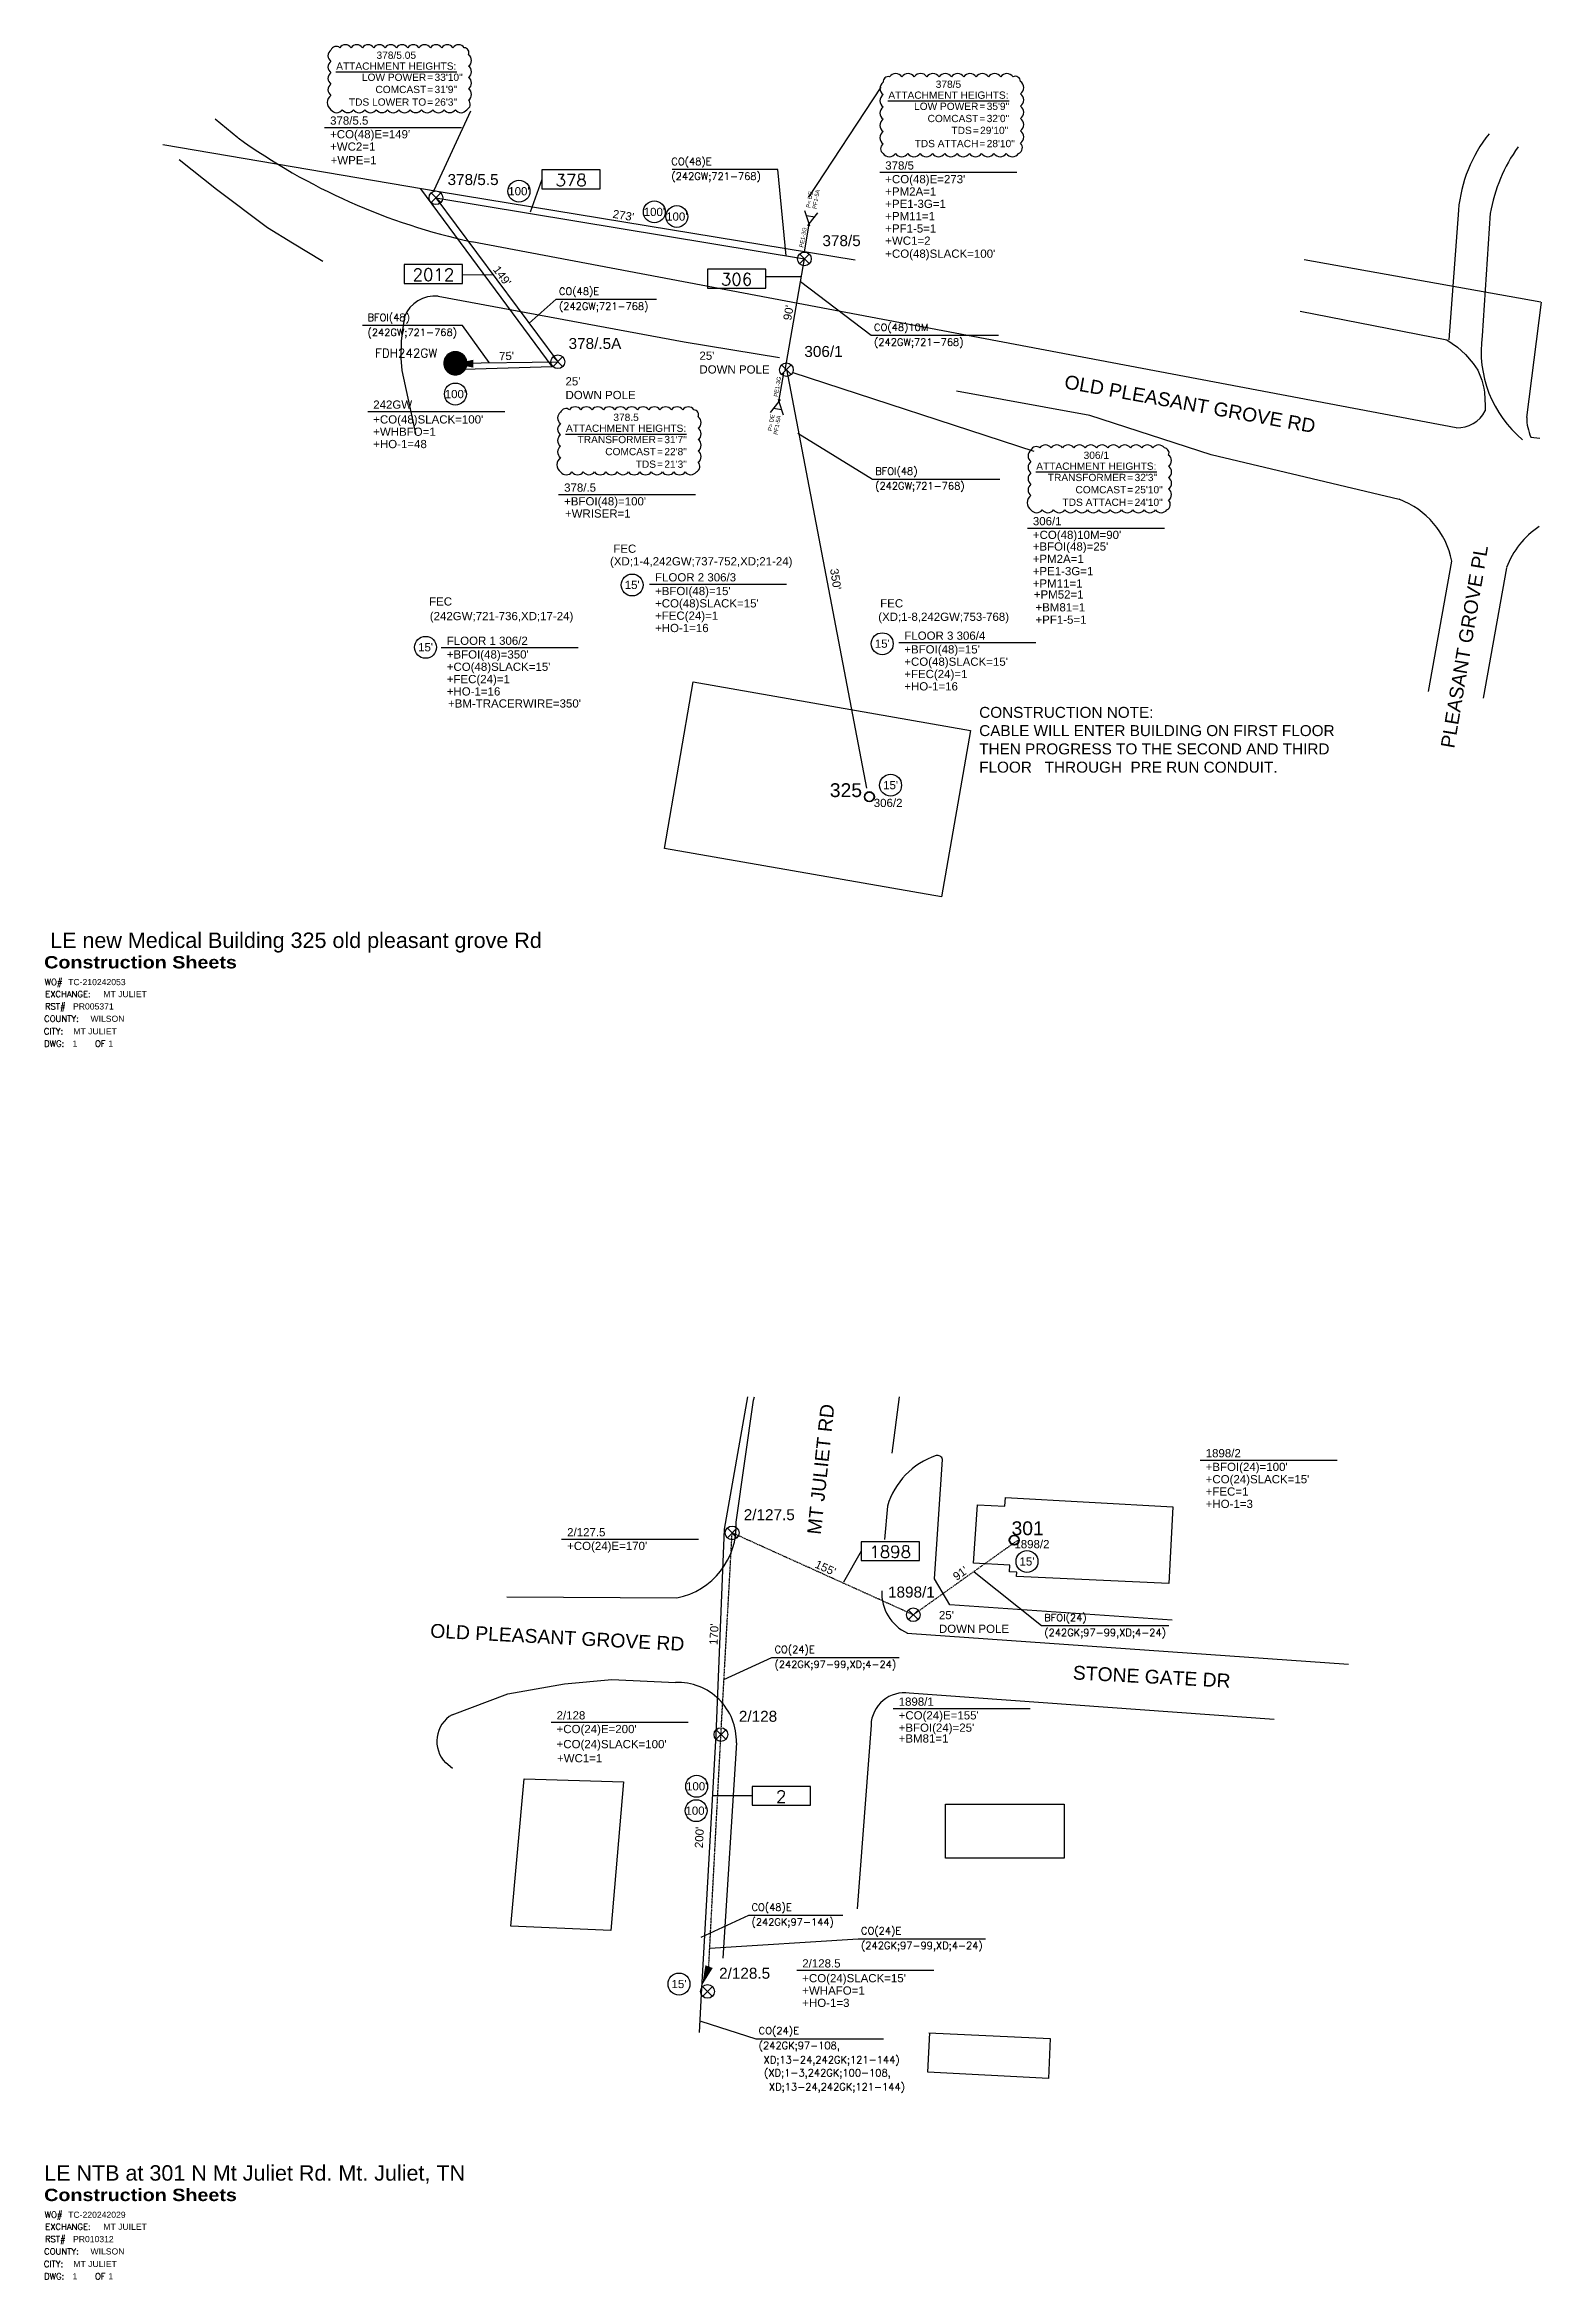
# Model space of a CAD drawing. Header units: inches. Extents: x 29 to 22121, y 36 to 12095.
# Drawn here: x 4026 to 5119, y 3965 to 5596 of the extents above; entities that cross this region are included whole.
import ezdxf
from ezdxf.enums import TextEntityAlignment as Align

# ---------------------------------------------------------------- set-up
doc = ezdxf.new("R2010")
doc.units = ezdxf.units.IN
doc.header["$MEASUREMENT"] = 0
doc.linetypes.add('DASHDOT', pattern=[1, 0.5, -0.25, 0, -0.25])
doc.layers.add('_Annotations', color=1, linetype='Continuous', lineweight=25)
for name, color, linetype in [('EPLNT', 50, 'Continuous'), ('ERTE', 7, 'Continuous'), ('Integrity Attachments', 2, 'Continuous'), ('Integrity Attachments-Existing', 2, 'Continuous'), ('Integrity Attachments-MR', 1, 'Continuous'), ('Integrity Building Misc', 6, 'Continuous'), ('Integrity Cable-Aerial', 12, 'DASHDOT'), ('Integrity Cable-Aerial Text', 12, 'Continuous'), ('Integrity Cable-Buried', 12, 'Continuous'), ('Integrity Cable-Buried Text', 12, 'Continuous'), ('Integrity Notes', 1, 'Continuous'), ('Integrity Pole-Units', 12, 'Continuous'), ('Integrity Poles-Other', 1, 'Continuous'), ('Integrity Proposed', 12, 'Continuous'), ('Integrity Roads-EOP', 250, 'Continuous'), ('Integrity Sheets', 6, 'Continuous'), ('KF24', 3, 'Continuous'), ('PDF_ruthaddr.GA.SiteAddressPoint', 7, 'Continuous'), ('PDF_Text', 7, 'Continuous'), ('PONFOEX', 142, 'Continuous'), ('PROPERTY', 6, 'Continuous'), ('PRTE', 3, 'Continuous'), ('REDLINES', 12, 'Continuous'), ('ROADCL', 250, 'Continuous')]:
    doc.layers.add(name, color=color, linetype=linetype)
doc.styles.add('Bold', font='', dxfattribs={"height": 16})
doc.styles.add('PDF Arial', font='arial.ttf')
doc.styles.add('SIMP1', font='simplex.shx', dxfattribs={"height": 102})
doc.styles.add('SIMP2', font='SIMPLEX.shx', dxfattribs={"height": 180})
doc.styles.add('SIMP5', font='SIMPLEX.shx', dxfattribs={"height": 78})
doc.styles.add('SIMPLEX', font='simplex', dxfattribs={"height": 120})
doc.styles.get("Standard").update_dxf_attribs({"font": 'arial.ttf'})
doc.styles.get('Bold').set_extended_font_data('Arial Black')

msp = doc.modelspace()

# ---------------------------------------------------------------- texts
at = {"layer": '_Annotations'}
for s, p in [("100'", (4487.8, 5470.9)), ("100'", (4326.1, 5341.3)), ("15'", (4455.2, 5201.9)), ("15'", (4304.3, 5156.4)), ("15'", (4637.8, 5159)), ("15'", (4643.9, 5055.7)), ("15'", (4743.5, 4488.9)), ("100'", (4502.3, 4324.8)), ("15'", (4489.4, 4180.4))]:
    msp.add_text(s, height=6, dxfattribs=at).set_placement(p, align=Align.MIDDLE)
at = {"layer": '_Annotations', "char_height": 6, "attachment_point": 1}
for insert in [(4504.3, 5372.3), (4406.5, 5353.6), (4679.2, 4452.8)]:
    msp.add_mtext_dynamic_manual_height_columns("25'\\PDOWN POLE", width=262.556, gutter_width=30, heights=[0], dxfattribs=dict(at, insert=insert))
at = {"layer": 'Integrity Notes', "insert": (4708.6, 5112.9), "char_height": 8, "attachment_point": 1}
msp.add_mtext_dynamic_manual_height_columns('CONSTRUCTION NOTE:\\PCABLE WILL ENTER BUILDING ON FIRST FLOOR THEN PROGRESS TO THE SECOND AND THIRD FLOOR   THROUGH  PRE RUN CONDUIT. ', width=262.556, gutter_width=30, heights=[0], dxfattribs=at)
at = {"layer": 'PDF_Text', "char_height": 10.099, "attachment_point": 7, "style": 'PDF Arial'}
for s, insert, rotation in [('OLD PLEASANT GROVE RD', (4770.2, 5345.4), 349.8442), ('PLEASANT GROVE PL', (5055.6, 5082.2), 80.4708), ('MT JULIET RD', (4593.1, 4508.2), 84.0034), ('OLD PLEASANT GROVE RD', (4307.5, 4433.3), 356.9656), ('STONE GATE DR', (4776.8, 4402.7), 356.9656)]:
    msp.add_mtext(s, dxfattribs=dict(at, insert=insert, rotation=rotation))
at = {"layer": 'PDF_Text', "char_height": 10.1, "attachment_point": 7, "style": 'PDF Arial'}
for s, insert in [('325', (4599.5, 5046.9)), ('301', (4732.2, 4508))]:
    msp.add_mtext(s, dxfattribs=dict(at, insert=insert))
at = {"layer": 'PONFOEX'}
for p in [(4372.5, 5489.4), (4471.4, 5474.3), (4501.9, 4307)]:
    msp.add_text("100'", height=6, dxfattribs=at).set_placement(p, align=Align.MIDDLE)

# ---------------------------------------------------------------- blocks, each defined once
blk = doc.blocks.new('SS Info')
for s, height, style, p in [('Construction Sheets', 12, 'Bold', (0, 72.2)), ('WO#', 6, 'SIMPLEX', (0.6, 55.9)), ('EXCHANGE:', 6, 'SIMPLEX', (1, 44.2)), ('COUNTY:', 6, 'SIMPLEX', (0, 20.2)), ('RST#', 6, 'SIMPLEX', (0.8, 32.2)), ('CITY:', 6, 'SIMPLEX', (-0.3, 8)), ('DWG:', 6, 'SIMPLEX', (0, -4)), ('OF', 6, 'SIMPLEX', (49.5, -4))]:
    blk.add_text(s, height=height, dxfattribs=dict(style=style)).set_placement(p)
at = {"color": 4}
blk.add_attdef('JOB_TITLE', (0, 92.1), '', height=15, dxfattribs=at)
for tag, p in [('WO', (23.4, 55.9)), ('EXCHANGE', (57.6, 44.2)), ('RST', (28.1, 32.2)), ('COUNTY', (45.1, 20.2)), ('D1', (27.6, -4)), ('CITY', (28.4, 8)), ('D2', (62.6, -4))]:
    blk.add_attdef(tag, p, '', height=6)
at = {"flags": 1}
blk.add_attdef('SCALE', (0, -16), '', height=6, dxfattribs=at)
blk = doc.blocks.new('iPole')
for p, q in [((-3.5, 3.5), (3.5, -3.5)), ((-3.5, -3.5), (3.5, 3.5))]:
    blk.add_line(p, q)
blk.add_circle((0, 0), 5)
for tag, p in [('POLENUM', (27.1, 13.3)), ('STATUS', (27.1, 24.9))]:
    blk.add_attdef(tag, text='', height=8).set_placement(p, align=Align.MIDDLE_CENTER)
at = {"flags": 1}
for tag, p in [('OWNER', (26.5, 1)), ('OWNER_NUM', (26.5, -7.5)), ('OTHER_NUM', (26.5, -16)), ('YEAR', (26.5, -33)), ('HEIGHT_CLASS', (26.5, -24.5)), ('GROUND', (26.5, -50.1)), ('LATLONG', (26.5, -41.6))]:
    blk.add_attdef(tag, text='', height=6, dxfattribs=at).set_placement(p, align=Align.MIDDLE_LEFT)
for tag, p in [('NEU', (0.4, -12.4)), ('TF', (0.4, -17.5)), ('ANTENNA', (0.4, -27.6)), ('SLCIR', (0.4, -32.7)), ('LP', (0.4, -22.6)), ('CATV', (0.4, -42.8)), ('TDS', (0.4, -52.9)), ('ATT', (0.4, -47.9)), ('SL', (0.4, -37.7)), ('ZAYO', (0.4, -68.1)), ('UTC', (0.4, -58)), ('XO', (0.4, -63.1)), ('TELCO', (0.4, -78.2)), ('CLEC', (0.4, -73.2)), ('CITY', (0.4, -83.3)), ('TRAFFIC', (0.4, -88.4)), ('OTHER', (0.4, -98.5)), ('OHG', (0.4, -93.4))]:
    blk.add_attdef(tag, text='', height=3.38, dxfattribs=at).set_placement(p, align=Align.BOTTOM_CENTER)
blk = doc.blocks.new('cable_span')
at = {"flags": 1}
for tag, p in [('SEGMENT', (0, 9)), ('POLENUM', (0, 18))]:
    blk.add_attdef(tag, text='', height=6, dxfattribs=at).set_placement(p, align=Align.BOTTOM_CENTER)
blk.add_attdef('LENGTH', text='', height=6).set_placement((0, 0), align=Align.BOTTOM_CENTER)
blk = doc.blocks.new('pole_info')
at = {"flags": 1}
for tag, p in [('POLENUM', (-140, 0)), ('POSITION', (-92.8, 0))]:
    blk.add_attdef(tag, p, '', height=6, dxfattribs=at)
for tag, p in [('ITEM1', (0, 0)), ('ITEM2', (41.8, 0))]:
    blk.add_attdef(tag, p, '', height=6)
blk = doc.blocks.new('pole_unit')
at = {"flags": 1}
for tag, p in [('POLENUM', (-140, 0)), ('POSITION', (-92.8, 0)), ('DWGNUM', (-45.5, 0))]:
    blk.add_attdef(tag, p, '', height=6, dxfattribs=at)
blk.add_attdef('AMOUNT', (0, 0), '', height=6)
blk = doc.blocks.new('DSGE')
at = {"layer": 'EPLNT', "color": 3, "style": 'SIMP1'}
for tag, p in [('FACILITY', (0, 0.087)), ('COUNT', (0, -0.231)), ('EXCNT', (0, -0.087))]:
    blk.add_attdef(tag, text='', height=0.084, dxfattribs=at).set_placement(p, align=Align.MIDDLE_CENTER)
blk = doc.blocks.new('ROUTEF')
at = {"layer": 'ERTE', "style": 'SIMP2'}
blk.add_attdef('RTNO', text='', height=0.15, dxfattribs=at).set_placement((0, 0.108), align=Align.MIDDLE)
at = {"layer": 'PRTE', "style": 'SIMP1'}
blk.add_attdef('PROUTE', text='', height=0.085, dxfattribs=at).set_placement((-0.008, 0.31), align=Align.MIDDLE)
blk = doc.blocks.new('RedArrow')
at = {"layer": 'REDLINES'}
blk.add_lwpolyline([(0, 0, 0, 0.048, 0), (0.12, 0, 0.048, 0.048, 0)], format="xyseb", dxfattribs=at)
blk = doc.blocks.new('PONFDHEX')
at = {"layer": 'PONFOEX', "linetype": 'Continuous'}
blk.add_hatch(color=256, dxfattribs=at).paths.add_polyline_path([(0.112, 0), (0.112, 0.007), (0.112, 0.014), (0.11, 0.021), (0.109, 0.028), (0.107, 0.035), (0.105, 0.041), (0.102, 0.048), (0.099, 0.054), (0.095, 0.06), (0.091, 0.066), (0.087, 0.072), (0.082, 0.077), (0.077, 0.082), (0.072, 0.087), (0.066, 0.091), (0.06, 0.095), (0.054, 0.099), (0.048, 0.102), (0.041, 0.105), (0.035, 0.107), (0.028, 0.109), (0.021, 0.11), (0.014, 0.112), (0.007, 0.112), (0, 0.112), (-0.007, 0.112), (-0.014, 0.112), (-0.021, 0.11), (-0.028, 0.109), (-0.035, 0.107), (-0.041, 0.105), (-0.048, 0.102), (-0.054, 0.099), (-0.06, 0.095), (-0.066, 0.091), (-0.072, 0.087), (-0.077, 0.082), (-0.082, 0.077), (-0.087, 0.072), (-0.091, 0.066), (-0.095, 0.06), (-0.099, 0.054), (-0.102, 0.048), (-0.105, 0.041), (-0.107, 0.035), (-0.109, 0.028), (-0.11, 0.021), (-0.112, 0.014), (-0.112, 0.007), (-0.112, 0), (-0.112, -0.007), (-0.112, -0.014), (-0.11, -0.021), (-0.109, -0.028), (-0.107, -0.035), (-0.105, -0.041), (-0.102, -0.048), (-0.099, -0.054), (-0.095, -0.06), (-0.091, -0.066), (-0.087, -0.072), (-0.082, -0.077), (-0.077, -0.082), (-0.072, -0.087), (-0.066, -0.091), (-0.06, -0.095), (-0.054, -0.099), (-0.048, -0.102), (-0.041, -0.105), (-0.035, -0.107), (-0.028, -0.109), (-0.021, -0.11), (-0.014, -0.112), (-0.007, -0.112), (0, -0.112), (0.007, -0.112), (0.014, -0.112), (0.021, -0.11), (0.028, -0.109), (0.035, -0.107), (0.041, -0.105), (0.048, -0.102), (0.054, -0.099), (0.06, -0.095), (0.066, -0.091), (0.072, -0.087), (0.077, -0.082), (0.082, -0.077), (0.087, -0.072), (0.091, -0.066), (0.095, -0.06), (0.099, -0.054), (0.102, -0.048), (0.105, -0.041), (0.107, -0.035), (0.109, -0.028), (0.11, -0.021), (0.112, -0.014), (0.112, -0.007)])
blk.add_lwpolyline([(0.112, 0), (0.112, 0.007), (0.112, 0.014), (0.11, 0.021), (0.109, 0.028), (0.107, 0.035), (0.105, 0.041), (0.102, 0.048), (0.099, 0.054), (0.095, 0.06), (0.091, 0.066), (0.087, 0.072), (0.082, 0.077), (0.077, 0.082), (0.072, 0.087), (0.066, 0.091), (0.06, 0.095), (0.054, 0.099), (0.048, 0.102), (0.041, 0.105), (0.035, 0.107), (0.028, 0.109), (0.021, 0.11), (0.014, 0.112), (0.007, 0.112), (0, 0.112), (-0.007, 0.112), (-0.014, 0.112), (-0.021, 0.11), (-0.028, 0.109), (-0.035, 0.107), (-0.041, 0.105), (-0.048, 0.102), (-0.054, 0.099), (-0.06, 0.095), (-0.066, 0.091), (-0.072, 0.087), (-0.077, 0.082), (-0.082, 0.077), (-0.087, 0.072), (-0.091, 0.066), (-0.095, 0.06), (-0.099, 0.054), (-0.102, 0.048), (-0.105, 0.041), (-0.107, 0.035), (-0.109, 0.028), (-0.11, 0.021), (-0.112, 0.014), (-0.112, 0.007), (-0.112, 0), (-0.112, -0.007), (-0.112, -0.014), (-0.11, -0.021), (-0.109, -0.028), (-0.107, -0.035), (-0.105, -0.041), (-0.102, -0.048), (-0.099, -0.054), (-0.095, -0.06), (-0.091, -0.066), (-0.087, -0.072), (-0.082, -0.077), (-0.077, -0.082), (-0.072, -0.087), (-0.066, -0.091), (-0.06, -0.095), (-0.054, -0.099), (-0.048, -0.102), (-0.041, -0.105), (-0.035, -0.107), (-0.028, -0.109), (-0.021, -0.11), (-0.014, -0.112), (-0.007, -0.112), (0, -0.112), (0.007, -0.112), (0.014, -0.112), (0.021, -0.11), (0.028, -0.109), (0.035, -0.107), (0.041, -0.105), (0.048, -0.102), (0.054, -0.099), (0.06, -0.095), (0.066, -0.091), (0.072, -0.087), (0.077, -0.082), (0.082, -0.077), (0.087, -0.072), (0.091, -0.066), (0.095, -0.06), (0.099, -0.054), (0.102, -0.048), (0.105, -0.041), (0.107, -0.035), (0.109, -0.028), (0.11, -0.021), (0.112, -0.014), (0.112, -0.007)], close=True, dxfattribs=at)
at = {"layer": 'PONFOEX', "color": 143, "style": 'SIMP1'}
blk.add_attdef('BANID', (0.173, -0.037), '', height=0.085, dxfattribs=at)
at = {"layer": 'PONFOEX', "color": 143, "style": 'SIMP5', "flags": 1}
for tag, p in [('LATITUDE', (0.173, -0.148)), ('LONGITUDE', (0.173, -0.26))]:
    blk.add_attdef(tag, p, '', height=0.065, dxfattribs=at)
blk = doc.blocks.new('ExGuyOR')
for p in [(9.8, 0), (48.4, 1.6), (48.4, -1.6)]:
    blk.add_line(p, (51.5, 0))
for tag, p in [('GUY', (30.6, 5.7)), ('LH', (30.6, -5.7))]:
    blk.add_attdef(tag, text='', height=6).set_placement(p, align=Align.MIDDLE_CENTER)
blk.add_attdef('PULL', text='', height=6).set_placement((74.6, 5.7), align=Align.MIDDLE_LEFT)
blk = doc.blocks.new('ExAncOR')
for p, q in [((51.5, 0), (69.5, 9.5)), ((51.5, 0), (69.5, -9.5)), ((63, 6.1), (63, -6.1))]:
    blk.add_line(p, q)
at = {"flags": 1}
for tag, p in [('OWNER', (74.6, 14.9)), ('ROUTE', (7.9, -14)), ('POLE', (41.9, -14))]:
    blk.add_attdef(tag, text='', height=6, dxfattribs=at).set_placement(p, align=Align.MIDDLE_LEFT)
for tag, p in [('PULL', (74.6, 5.7)), ('ANC', (74.6, -3.6))]:
    blk.add_attdef(tag, text='', height=6).set_placement(p, align=Align.MIDDLE_LEFT)
blk = doc.blocks.new('ExGuyOL')
for p, q in [((51.5, 0), (9.8, 0)), ((48.4, 1.6), (51.5, 0)), ((48.4, -1.6), (51.5, 0))]:
    blk.add_line(p, q)
for tag, p in [('LH', (30.6, 5.7)), ('GUY', (30.6, -5.7))]:
    blk.add_attdef(tag, text='', height=6, rotation=180).set_placement(p, align=Align.MIDDLE_CENTER)
blk.add_attdef('PULL', text='', height=6, rotation=180).set_placement((71.8, -5.7), align=Align.MIDDLE_RIGHT)
blk = doc.blocks.new('ExAncOL')
for p, q in [((51.5, 0), (69.5, 9.5)), ((51.5, 0), (69.5, -9.5)), ((63, 6.1), (63, -6.1))]:
    blk.add_line(p, q)
at = {"flags": 1}
for tag, p in [('POLE', (39.5, 14.7)), ('ROUTE', (70.3, 14.7))]:
    blk.add_attdef(tag, text='', height=6, rotation=180, dxfattribs=at).set_placement(p, align=Align.MIDDLE_LEFT)
for tag, p in [('ANC', (71.8, 3.6)), ('PULL', (71.8, -5.7))]:
    blk.add_attdef(tag, text='', height=6, rotation=180).set_placement(p, align=Align.MIDDLE_RIGHT)
blk.add_attdef('OWNER', text='', height=6, rotation=180, dxfattribs=at).set_placement((71.8, -14.9), align=Align.MIDDLE_RIGHT)
blk = doc.blocks.new('pole_attach_title')
blk.add_line((0, 0), (100, 0))
blk.add_text('ATTACHMENT HEIGHTS:', height=6).set_placement((50, 0), align=Align.BOTTOM_CENTER)
blk.add_attdef('POLENUM', text='', height=6).set_placement((50, 9), align=Align.BOTTOM_CENTER)
blk = doc.blocks.new('pole_attach')
blk.add_text('=', height=6).set_placement((0, 0), align=Align.MIDDLE_CENTER)
at = {"flags": 1}
for tag, p in [('POLENUM', (-178.3, -3)), ('POSITION', (-131, -3))]:
    blk.add_attdef(tag, p, '', height=6, dxfattribs=at)
blk.add_attdef('UTILITY', text='', height=6).set_placement((-3.3, -3), align=Align.RIGHT)
for tag, p in [('ATTACH', (3.6, -3)), ('MR', (34.3, -3))]:
    blk.add_attdef(tag, p, '', height=6)

# ---------------------------------------------------------------- linework, layer by layer
at = {"flags": 128}
for points in [[(4584.2, 5485.1), (4636.9, 5565.3)], [(4310.5, 5490.1), (4337.4, 5548.2)], [(4572.6, 5357), (4748.4, 5299.5)]]:
    msp.add_lwpolyline(points, dxfattribs=at)
at = {"linetype": 'Continuous'}
for points in [[(4567.7, 5442.2), (4561.6, 5505.3), (4484.4, 5505.3)], [(4578.1, 5423.5), (4629.8, 5384.2), (4722.8, 5384.2)], [(4379.9, 5393.1), (4399.7, 5410.5), (4473, 5410.5)], [(4350.7, 5364.4), (4331.3, 5391.4), (4258.3, 5391.4)], [(4576.2, 5312.7), (4630.6, 5279.2), (4723.6, 5279.2)], [(4705, 4481.5), (4754, 4442.1), (4847, 4442.1)], [(4522.2, 4402.8), (4557.1, 4418.9), (4650.1, 4418.9)], [(4505.5, 4214.6), (4540.3, 4230.7), (4609.1, 4230.7)], [(4511.8, 4206.5), (4620.2, 4213.5), (4713.2, 4213.5)], [(4505.3, 4153.3), (4545.6, 4140.5), (4638.6, 4140.5)]]:
    msp.add_lwpolyline(points, dxfattribs=at)
at = {"layer": '_Annotations'}
for centre in [(4487.8, 5470.9), (4326.1, 5341.3), (4455.2, 5201.9), (4304.3, 5156.4), (4637.8, 5159), (4643.9, 5055.7), (4743.5, 4488.9), (4502.3, 4324.8), (4489.4, 4180.4)]:
    msp.add_circle(centre, 8, dxfattribs=at)
at = {"layer": 'ERTE', "color": 7, "flags": 128}
for points in [[(4389.3, 5491.1), (4431.9, 5491.1), (4431.9, 5504.9), (4389.3, 5504.9)], [(4288.8, 5422.1), (4331.4, 5422.1), (4331.4, 5435.9), (4288.8, 5435.9)], [(4510.1, 5418.7), (4552.7, 5418.7), (4552.7, 5432.5), (4510.1, 5432.5)], [(4622.3, 4489.6), (4664.9, 4489.6), (4664.9, 4503.4), (4622.3, 4503.4)], [(4542.7, 4310.9), (4585.3, 4310.9), (4585.3, 4324.7), (4542.7, 4324.7)]]:
    msp.add_lwpolyline(points, close=True, dxfattribs=at)
at = {"layer": 'ERTE', "flags": 128}
for points in [[(4389.3, 5498), (4380.6, 5474.2)], [(4353.8, 5428.2), (4331.4, 5428.3)], [(4578.7, 5426.8), (4552.6, 5426.8)], [(4622.3, 4496.5), (4609.6, 4473.8)], [(4542.7, 4317.8), (4513.6, 4317.8)]]:
    msp.add_lwpolyline(points, dxfattribs=at)
at = {"layer": 'Integrity Attachments-Existing', "flags": 128}
for points in [[(4235.2, 5548.9, 0.520567), (4243.5, 5548.9, 0.520567), (4251.7, 5548.9, 0.520567), (4260, 5548.9, 0.520567), (4268.3, 5548.9, 0.520567), (4276.5, 5548.9, 0.520567), (4284.8, 5548.9, 0.520567), (4293.1, 5548.9, 0.520567), (4301.3, 5548.9, 0.520567), (4309.6, 5548.9, 0.520567), (4317.9, 5548.9, 0.520567), (4326.1, 5548.9, 0.520567), (4334.4, 5548.9, 0.520567), (4335.7, 5555.9, 0.520567), (4335.7, 5564.2, 0.520567), (4335.7, 5572.5, 0.520567), (4335.7, 5580.7, 0.520567), (4335.7, 5589, 0.520567), (4332.6, 5594.2, 0.520567), (4324.3, 5594.2, 0.520567), (4316.1, 5594.2, 0.520567), (4307.8, 5594.2, 0.520567), (4299.5, 5594.2, 0.520567), (4291.3, 5594.2, 0.520567), (4283, 5594.2, 0.520567), (4274.7, 5594.2, 0.520567), (4266.5, 5594.2, 0.520567), (4258.2, 5594.2, 0.520567), (4249.9, 5594.2, 0.520567), (4241.7, 5594.2, 0.520567), (4235.2, 5592.4, 0.520567), (4235.2, 5584.2, 0.520567), (4235.2, 5575.9, 0.520567), (4235.2, 5567.6, 0.520567), (4235.2, 5559.4, 0.520567)], [(4638.4, 5516.9, 0.520567), (4647.4, 5516.9, 0.520567), (4656.4, 5516.9, 0.520567), (4665.4, 5516.9, 0.520567), (4674.4, 5516.9, 0.520567), (4683.4, 5516.9, 0.520567), (4692.4, 5516.9, 0.520567), (4701.4, 5516.9, 0.520567), (4710.4, 5516.9, 0.520567), (4719.4, 5516.9, 0.520567), (4728.4, 5516.9, 0.520567), (4737.4, 5516.9, 0.520567), (4738.8, 5524.5, 0.520567), (4738.8, 5533.5, 0.520567), (4738.8, 5542.5, 0.520567), (4738.8, 5551.5, 0.520567), (4738.8, 5560.5, 0.520567), (4738.8, 5569.6, 0.520567), (4733.3, 5573, 0.520567), (4724.3, 5573, 0.520567), (4715.3, 5573, 0.520567), (4706.3, 5573, 0.520567), (4697.3, 5573, 0.520567), (4688.3, 5573, 0.520567), (4679.3, 5573, 0.520567), (4670.3, 5573, 0.520567), (4661.2, 5573, 0.520567), (4652.2, 5573, 0.520567), (4643.2, 5573, 0.520567), (4638.4, 5568.9, 0.520567), (4638.4, 5559.9, 0.520567), (4638.4, 5550.9, 0.520567), (4638.4, 5541.9, 0.520567), (4638.4, 5532.9, 0.520567), (4638.4, 5523.9, 0.520567)], [(4402.9, 5284.5, 0.520567), (4411.2, 5284.5, 0.520567), (4419.5, 5284.5, 0.520567), (4427.7, 5284.5, 0.520567), (4436, 5284.5, 0.520567), (4444.3, 5284.5, 0.520567), (4452.5, 5284.5, 0.520567), (4460.8, 5284.5, 0.520567), (4469.1, 5284.5, 0.520567), (4477.3, 5284.5, 0.520567), (4485.6, 5284.5, 0.520567), (4493.9, 5284.5, 0.520567), (4502.1, 5284.5, 0.520567), (4503.4, 5291.5, 0.520567), (4503.4, 5299.8, 0.520567), (4503.4, 5308.1, 0.520567), (4503.4, 5316.3, 0.520567), (4503.4, 5324.6, 0.520567), (4500.3, 5329.8, 0.520567), (4492.1, 5329.8, 0.520567), (4483.8, 5329.8, 0.520567), (4475.5, 5329.8, 0.520567), (4467.3, 5329.8, 0.520567), (4459, 5329.8, 0.520567), (4450.7, 5329.8, 0.520567), (4442.5, 5329.8, 0.520567), (4434.2, 5329.8, 0.520567), (4425.9, 5329.8, 0.520567), (4417.7, 5329.8, 0.520567), (4409.4, 5329.8, 0.520567), (4402.9, 5328, 0.520567), (4402.9, 5319.7, 0.520567), (4402.9, 5311.5, 0.520567), (4402.9, 5303.2, 0.520567), (4402.9, 5294.9, 0.520567)], [(4746.4, 5256.8, 0.520567), (4754.7, 5256.8, 0.520567), (4762.9, 5256.8, 0.520567), (4771.2, 5256.8, 0.520567), (4779.5, 5256.8, 0.520567), (4787.7, 5256.8, 0.520567), (4796, 5256.8, 0.520567), (4804.3, 5256.8, 0.520567), (4812.5, 5256.8, 0.520567), (4820.8, 5256.8, 0.520567), (4829.1, 5256.8, 0.520567), (4837.3, 5256.8, 0.520567), (4845.6, 5256.8, 0.520567), (4846.9, 5263.8, 0.520567), (4846.9, 5272, 0.520567), (4846.9, 5280.3, 0.520567), (4846.9, 5288.6, 0.520567), (4846.9, 5296.8, 0.520567), (4843.8, 5302, 0.520567), (4835.5, 5302, 0.520567), (4827.3, 5302, 0.520567), (4819, 5302, 0.520567), (4810.7, 5302, 0.520567), (4802.5, 5302, 0.520567), (4794.2, 5302, 0.520567), (4785.9, 5302, 0.520567), (4777.7, 5302, 0.520567), (4769.4, 5302, 0.520567), (4761.1, 5302, 0.520567), (4752.9, 5302, 0.520567), (4746.4, 5300.3, 0.520567), (4746.4, 5292, 0.520567), (4746.4, 5283.7, 0.520567), (4746.4, 5275.4, 0.520567), (4746.4, 5267.2, 0.520567)]]:
    msp.add_lwpolyline(points, format="xyb", close=True, dxfattribs=at)
at = {"layer": 'Integrity Building Misc'}
for points in [[(4499.8, 5131.2), (4702.2, 5095.7), (4681, 4974.1), (4478.7, 5009.6)], [(4684.1, 4311.8), (4770.6, 4311.8), (4770.6, 4272.3), (4684.1, 4272.3)]]:
    msp.add_lwpolyline(points, close=True, dxfattribs=at)
at = {"layer": 'Integrity Building Misc', "flags": 128}
for points in [[(4707.3, 4530.2), (4727.4, 4529.4), (4727.7, 4535.7), (4850.1, 4528.8), (4847.2, 4472.9), (4735.9, 4478), (4736.1, 4481.1), (4730.8, 4481.3), (4730.9, 4486.2), (4704.4, 4487.6), (4707.3, 4530.2)], [(4376.2, 4330.3), (4448.9, 4328.1), (4439.7, 4219.4), (4366.7, 4222.7), (4376.2, 4330.3)], [(4671.8, 4144.7), (4760.4, 4140.7), (4759.1, 4111.5), (4671.2, 4116.1), (4672.5, 4144.7)]]:
    msp.add_lwpolyline(points, dxfattribs=at)
at = {"layer": 'Integrity Cable-Aerial'}
for points in [[(4511, 4190.9), (4520, 4362.6), (4528.2, 4509.8)], [(4660.5, 4450), (4528.2, 4509.8)]]:
    msp.add_lwpolyline(points, dxfattribs=at)
at = {"layer": 'Integrity Cable-Aerial', "flags": 128}
msp.add_lwpolyline([(4734.6, 4502.9), (4660.5, 4450)], dxfattribs=at)
at = {"layer": 'Integrity Cable-Buried', "flags": 128}
for points in [[(4311.9, 5484.6), (4400.9, 5364.9)], [(4311.9, 5484.6), (4581, 5440)], [(4567, 5358.7), (4581, 5440)], [(4326.1, 5363.8), (4400.9, 5364.9)], [(4567.8, 5359.5), (4626.2, 5053.6)]]:
    msp.add_lwpolyline(points, dxfattribs=at)
at = {"layer": 'Integrity Proposed', "flags": 128}
for points in [[(4230.6, 5536), (4330.6, 5536)], [(4636, 5503.2), (4736, 5503.2)], [(4262.1, 5328.6), (4362.1, 5328.6)], [(4401.5, 5268), (4501.5, 5268)], [(4743.8, 5243.5), (4843.8, 5243.5)], [(4467.9, 5202.5), (4567.9, 5202.5)], [(4315.8, 5156.2), (4415.8, 5156.2)], [(4649.9, 5159.9), (4749.9, 5159.9)], [(4870, 4563), (4970, 4563)], [(4403.7, 4505.3), (4503.7, 4505.3)], [(4645.8, 4381.6), (4745.8, 4381.6)], [(4396, 4371.6), (4496, 4371.6)], [(4575.4, 4190.5), (4675.4, 4190.5)]]:
    msp.add_lwpolyline(points, dxfattribs=at)
at = {"layer": 'Integrity Roads-EOP', "flags": 128}
for points in [[(4531.2, 4517.6), (4543.7, 4606.7), (4544.5, 4609.1)], [(4650.1, 4609.1), (4644.8, 4567.9)], [(4849.6, 4446.1), (4687.2, 4457.4), (4676, 4476.2), (4681.8, 4563.5)], [(4641.7, 4529.4), (4639.4, 4505)], [(4363.7, 4463.2), (4487.8, 4462.3)], [(4656.1, 4436.6), (4978.2, 4414)], [(4323.7, 4377), (4364.3, 4392.4), (4405.7, 4399.7), (4440.3, 4402.7), (4486.8, 4400.5)], [(4924, 4373.6), (4657.5, 4392.7)], [(4531.3, 4356.6), (4521.4, 4199.4)], [(4629.6, 4369.5), (4619.6, 4235.4)], [(4324.1, 4337.8), (4319, 4342)]]:
    msp.add_lwpolyline(points, dxfattribs=at)
at = {"layer": 'Integrity Roads-EOP'}
for centre, radius, start, end in [((4694.5, 4514.1), 55, 108.4682, 163.8464), ((4678.1, 4562.5), 3.9, 14.66, 105.081), ((4477.3, 4515.2), 53.9, 281.2244, 2.5479), ((4670, 4466.1), 32.6, 177.7356, 244.8805), ((4488.5, 4357.8), 42.8, 358.3863, 92.1964), ((4653.8, 4368.8), 24.2, 81.0904, 178.2164), ((4334.9, 4357.7), 22.4, 120.2094, 224.5024)]:
    msp.add_arc(centre, radius, start, end, dxfattribs=at)
at = {"layer": 'PDF_ruthaddr.GA.SiteAddressPoint', "lineweight": 35}
for points in [[(4628.4, 5050.8), (4626.4, 5050.8), (4624.8, 5049.2), (4624.8, 5047.3)], [(4628.4, 5050.7), (4626.4, 5050.7), (4624.8, 5049.1), (4624.8, 5047.2)], [(4624.8, 5047.3), (4624.8, 5045.5), (4626.4, 5043.9), (4628.4, 5043.9)], [(4624.8, 5047.2), (4624.8, 5045.3), (4626.4, 5043.8), (4628.4, 5043.8)], [(4632, 5047.3), (4632, 5049.2), (4630.4, 5050.8), (4628.4, 5050.8)], [(4632.1, 5047.2), (4632.1, 5049.1), (4630.4, 5050.7), (4628.4, 5050.7)], [(4628.4, 5043.9), (4630.4, 5043.9), (4632, 5045.5), (4632, 5047.3)], [(4628.4, 5043.8), (4630.4, 5043.8), (4632.1, 5045.3), (4632.1, 5047.2)], [(4734.2, 4508), (4732.2, 4508), (4730.5, 4506.5), (4730.5, 4504.6)], [(4730.5, 4504.6), (4730.5, 4502.7), (4732.2, 4501.2), (4734.2, 4501.2)], [(4734.2, 4507.9), (4732.2, 4507.9), (4730.6, 4506.4), (4730.6, 4504.5)], [(4730.6, 4504.5), (4730.6, 4502.6), (4732.2, 4501.1), (4734.2, 4501.1)], [(4737.8, 4504.6), (4737.8, 4506.5), (4736.2, 4508), (4734.2, 4508)], [(4737.9, 4504.5), (4737.9, 4506.4), (4736.2, 4507.9), (4734.2, 4507.9)], [(4734.2, 4501.2), (4736.2, 4501.2), (4737.8, 4502.7), (4737.8, 4504.6)], [(4734.2, 4501.1), (4736.2, 4501.1), (4737.9, 4502.6), (4737.9, 4504.5)]]:
    msp.add_open_spline(points, degree=3, dxfattribs=at)
at = {"layer": 'PONFOEX', "flags": 128}
for points in [[(4112.4, 5523.5), (4314.3, 5489.3), (4583.9, 5444.8), (4618.1, 5439.3)], [(4332.6, 5359.5), (4396.7, 5361.3), (4300.9, 5491.2)], [(4539.3, 4609.1), (4522.4, 4512.6), (4516.3, 4362.3), (4505.6, 4173), (4504.2, 4145.1)]]:
    msp.add_lwpolyline(points, dxfattribs=at)
at = {"layer": 'PONFOEX'}
for centre in [(4372.5, 5489.4), (4471.4, 5474.3), (4501.9, 4307)]:
    msp.add_circle(centre, 8, dxfattribs=at)
at = {"layer": 'PROPERTY', "flags": 128}
for points in [[(5058.5, 5475.6), (5051.6, 5381)], [(5081.8, 5473.3), (5075.8, 5383.8)]]:
    msp.add_lwpolyline(points, dxfattribs=at)
at = {"layer": 'PROPERTY'}
for centre, radius, start, end in [((5163.4, 5465.9), 105.3, 141.5698, 174.7111), ((5196.8, 5453.7), 116.6, 144.2776, 170.356), ((5159.2, 5372.6), 84.1, 172.3333, 230.2886)]:
    msp.add_arc(centre, radius, start, end, dxfattribs=at)
at = {"layer": 'ROADCL', "flags": 128}
for points in [[(4167.3, 5528.4), (4150.7, 5541.9)], [(4124.4, 5512.6), (4151.7, 5490.8), (4188.9, 5462.9), (4207.1, 5451.6), (4229.3, 5438.4)], [(5056.9, 5316.7), (4338.2, 5452.4)], [(5118.8, 5408.4), (4945.9, 5439.3)], [(4313.6, 5412.7), (4493.2, 5379.5), (4562.8, 5368)], [(4942.9, 5401.7), (5050, 5381), (5057.9, 5375.6), (5063.7, 5370.3), (5069.4, 5363.7), (5072.8, 5358.8), (5074.2, 5355), (5075.6, 5351.4), (5077, 5345.6), (5077.7, 5342.6), (5078.1, 5332.7), (5078, 5329)], [(4288.9, 5397.8), (4287.5, 5388.2), (4286.6, 5379.9), (4286.3, 5367.5), (4286.9, 5358.5), (4297, 5312.4)], [(5015.3, 5264.4), (4878, 5296.9), (4789.3, 5325.7), (4692.1, 5343.3)], [(5111.5, 5309.8), (5118.1, 5309)], [(5036.7, 5124.1), (5053.7, 5219.4)], [(5076.9, 5119.3), (5093.8, 5214.5)]]:
    msp.add_lwpolyline(points, dxfattribs=at)
at = {"layer": 'ROADCL'}
msp.add_lwpolyline([(5108.4, 5324.2), (5119.1, 5408.5)], dxfattribs=at)
for centre, radius, start, end in [((4435.9, 5901.9), 460, 234.282, 257.7419), ((4311, 5389.1), 23.7, 83.6479, 158.6566), ((5058.2, 5338.8), 22.1, 266.7207, 333.8945), ((5141.9, 5324), 33.5, 179.617, 204.9964), ((4994, 5207.3), 61, 11.4256, 69.4961), ((5151.6, 5193.2), 61.7, 123.5205, 159.7408)]:
    msp.add_arc(centre, radius, start, end, dxfattribs=at)

# ---------------------------------------------------------------- block references
at = {"layer": 'ERTE', "xscale": 59.14494762415365, "yscale": 59.14494762415365, "zscale": 59.14494762415365}
for p, values in [((4410.6, 5491.1), {'RTNO': '378'}), ((4310.1, 5422.1), {'RTNO': '2012'}), ((4531.4, 5418.7), {'RTNO': '306'}), ((4643.6, 4489.6), {'RTNO': '1898'}), ((4564, 4310.9), {'RTNO': '2'})]:
    msp.add_blockref('ROUTEF', p, dxfattribs=at).add_auto_attribs(values)
at = {"layer": 'Integrity Attachments', "xscale": 0.8846759911118538, "yscale": 0.8846759911118538, "zscale": 0.8846759911118538}
msp.add_blockref('pole_attach', (4475.5, 5290.1), dxfattribs=at).add_auto_attribs({'UTILITY': 'TDS', 'ATTACH': '21\'3"'})
at = {"layer": 'Integrity Attachments-Existing', "xscale": 0.8846759911118538, "yscale": 0.8846759911118538, "zscale": 0.8846759911118538}
for name, p, values in [('pole_attach_title', (4238.7, 5576.5), {'POLENUM': '378/5.05'}), ('pole_attach', (4307.7, 5572.6), {'UTILITY': 'LOW POWER', 'ATTACH': '33\'10"'}), ('pole_attach', (4307.7, 5563.7), {'UTILITY': 'COMCAST', 'ATTACH': '31\'9"'}), ('pole_attach_title', (4641.9, 5555.3), {'POLENUM': '378/5'}), ('pole_attach', (4710.9, 5551.4), {'UTILITY': 'LOW POWER', 'ATTACH': '35\'9"'}), ('pole_attach', (4710.9, 5542.5), {'UTILITY': 'COMCAST', 'ATTACH': '32\'0"'}), ('pole_attach', (4706.1, 5533.8), {'UTILITY': 'TDS', 'ATTACH': '29\'10"'}), ('pole_attach_title', (4406.5, 5312.1), {'POLENUM': '378.5'}), ('pole_attach', (4475.5, 5308.1), {'UTILITY': 'TRANSFORMER', 'ATTACH': '31\'7"'}), ('pole_attach', (4475.5, 5299.3), {'UTILITY': 'COMCAST', 'ATTACH': '22\'8"'}), ('pole_attach_title', (4749.9, 5284.4), {'POLENUM': '306/1'}), ('pole_attach', (4818.9, 5280.4), {'UTILITY': 'TRANSFORMER', 'ATTACH': '32\'3"'}), ('pole_attach', (4818.9, 5271.5), {'UTILITY': 'COMCAST', 'ATTACH': '25\'10"'})]:
    msp.add_blockref(name, p, dxfattribs=at).add_auto_attribs(values)
at = {"layer": 'Integrity Attachments-MR', "xscale": 0.8846759911118538, "yscale": 0.8846759911118538, "zscale": 0.8846759911118538}
for p, values in [((4307.7, 5554.5), {'UTILITY': 'TDS LOWER TO', 'ATTACH': '26\'3"'}), ((4710.9, 5524.2), {'UTILITY': 'TDS ATTACH', 'ATTACH': '28\'10"'}), ((4818.9, 5262.3), {'UTILITY': 'TDS ATTACH', 'ATTACH': '24\'10"'})]:
    msp.add_blockref('pole_attach', p, dxfattribs=at).add_auto_attribs(values)
at = {"layer": 'Integrity Cable-Aerial Text'}
for p, rotation, values in [((4594.4, 4479.9), 335.6594176592563, {'LENGTH': "155'"}), ((4519.7, 4435.5), 86.80851919275253, {'LENGTH': "170'"}), ((4509, 4287.2), 87.02033024640612, {'LENGTH': "200'"})]:
    msp.add_blockref('cable_span', p, dxfattribs=dict(at, rotation=rotation)).add_auto_attribs(values)
at = {"layer": 'Integrity Cable-Buried Text'}
for p, rotation, values in [((4448, 5467), 350.5969997299442, {'LENGTH': "273'"}), ((4356.4, 5424.8), 306.6290648350504, {'LENGTH': "149'"}), ((4574, 5399.8), 79.94229165570916, {'LENGTH': "90'"}), ((4363.5, 5364.3), 0.9071928485474742, {'LENGTH': "75'"}), ((4599.1, 5205.5), 278.67590886438, {'LENGTH': "350'"}), ((4697.6, 4476.4), 35.53255405024623, {'LENGTH': "91'"})]:
    msp.add_blockref('cable_span', p, dxfattribs=dict(at, rotation=rotation)).add_auto_attribs(values)
at = {"layer": 'Integrity Pole-Units'}
for p, values in [((4234.6, 5528), {'AMOUNT': "+CO(48)E=149'"}), ((4234.6, 5519), {'AMOUNT': '+WC2=1'}), ((4235, 5509), {'AMOUNT': '+WPE=1'}), ((4640, 5495.2), {'AMOUNT': "+CO(48)E=273'"}), ((4640, 5486.2), {'AMOUNT': '+PM2A=1'}), ((4640, 5477.2), {'AMOUNT': '+PE1-3G=1'}), ((4640, 5468.2), {'AMOUNT': '+PM11=1'}), ((4640, 5459.2), {'AMOUNT': '+PF1-5=1'}), ((4640, 5450.3), {'AMOUNT': '+WC1=2'}), ((4640, 5440.8), {'AMOUNT': "+CO(48)SLACK=100'"}), ((4266.1, 5319.8), {'AMOUNT': "+CO(48)SLACK=100'"}), ((4266.1, 5310.8), {'AMOUNT': '+WHBFO=1'}), ((4266.1, 5301.8), {'AMOUNT': '+HO-1=48'}), ((4405.5, 5260), {'AMOUNT': "+BFOI(48)=100'"}), ((4406.1, 5251.1), {'AMOUNT': '+WRISER=1'}), ((4747.8, 5235.5), {'AMOUNT': "+CO(48)10M=90'"}), ((4439, 5216.2), {'AMOUNT': '(XD;1-4,242GW;737-752,XD;21-24)'}), ((4747.7, 5227), {'AMOUNT': "+BFOI(48)=25'"}), ((4747.7, 5218), {'AMOUNT': '+PM2A=1'}), ((4747.7, 5209), {'AMOUNT': '+PE1-3G=1'}), ((4747.7, 5200), {'AMOUNT': '+PM11=1'}), ((4471.9, 5194.5), {'AMOUNT': "+BFOI(48)=15'"}), ((4471.9, 5185.5), {'AMOUNT': "+CO(48)SLACK=15'"}), ((4748.5, 5192), {'AMOUNT': '+PM52=1'}), ((4749.7, 5182.6), {'AMOUNT': '+BM81=1'}), ((4307.4, 5176.2), {'AMOUNT': '(242GW;721-736,XD;17-24)'}), ((4471.9, 5176.5), {'AMOUNT': '+FEC(24)=1'}), ((4471.9, 5167.5), {'AMOUNT': '+HO-1=16'}), ((4634.9, 5175.7), {'AMOUNT': '(XD;1-8,242GW;753-768)'}), ((4749.7, 5173.6), {'AMOUNT': '+PF1-5=1'}), ((4653.9, 5151.9), {'AMOUNT': "+BFOI(48)=15'"}), ((4319.8, 5148.2), {'AMOUNT': "+BFOI(48)=350'"}), ((4319.8, 5139.2), {'AMOUNT': "+CO(48)SLACK=15'"}), ((4653.9, 5142.9), {'AMOUNT': "+CO(48)SLACK=15'"}), ((4653.9, 5133.9), {'AMOUNT': '+FEC(24)=1'}), ((4319.8, 5130.2), {'AMOUNT': '+FEC(24)=1'}), ((4319.8, 5121.2), {'AMOUNT': '+HO-1=16'}), ((4653.9, 5124.9), {'AMOUNT': '+HO-1=16'}), ((4320.7, 5112.4), {'AMOUNT': "+BM-TRACERWIRE=350'"}), ((4874, 4555), {'AMOUNT': "+BFOI(24)=100'"}), ((4874, 4546), {'AMOUNT': "+CO(24)SLACK=15'"}), ((4874, 4537), {'AMOUNT': '+FEC=1'}), ((4874, 4528), {'AMOUNT': '+HO-1=3'}), ((4407.7, 4497.3), {'AMOUNT': "+CO(24)E=170'"}), ((4649.8, 4373.6), {'AMOUNT': "+CO(24)E=155'"}), ((4400, 4363.6), {'AMOUNT': "+CO(24)E=200'"}), ((4400, 4352.6), {'AMOUNT': "+CO(24)SLACK=100'"}), ((4649.8, 4364.6), {'AMOUNT': "+BFOI(24)=25'"}), ((4649.8, 4356.7), {'AMOUNT': '+BM81=1'}), ((4400.3, 4342.3), {'AMOUNT': '+WC1=1'}), ((4579.4, 4181.7), {'AMOUNT': "+CO(24)SLACK=15'"}), ((4579.4, 4172.7), {'AMOUNT': '+WHAFO=1'}), ((4579.4, 4163.7), {'AMOUNT': '+HO-1=3'})]:
    msp.add_blockref('pole_unit', p, dxfattribs=at).add_auto_attribs(values)
at = {"layer": 'Integrity Poles-Other'}
for p, values in [((4567.8, 5359.1), {'POLENUM': '306/1'}), ((4528.2, 4509.8), {'POLENUM': '2/127.5'}), ((4520, 4362.6), {'POLENUM': '2/128'}), ((4510.2, 4175), {'POLENUM': '2/128.5'})]:
    msp.add_blockref('iPole', p, dxfattribs=at).add_auto_attribs(values)
ref = msp.add_blockref('iPole', (4660.5, 4450), dxfattribs=at)
ref.add_attrib('POLENUM', '1898/1', dxfattribs={"layer": '0', "height": 8}).set_placement((4659.1, 4466.6), align=Align.MIDDLE_CENTER)
at = {"layer": 'Integrity Proposed'}
for p, values in [((4234.6, 5538), {'ITEM1': '378/5.5'}), ((4640, 5505.2), {'ITEM1': '378/5'}), ((4266.1, 5330.6), {'ITEM1': '242GW'}), ((4405.5, 5270), {'ITEM1': '378/.5'}), ((4747.8, 5245.5), {'ITEM1': '306/1'}), ((4441.4, 5225.4), {'ITEM1': 'FEC'}), ((4471.9, 5204.5), {'ITEM1': 'FLOOR 2 306/3'}), ((4306.9, 5186.9), {'ITEM1': 'FEC'}), ((4636.3, 5185.5), {'ITEM1': 'FEC'}), ((4319.8, 5158.2), {'ITEM1': 'FLOOR 1 306/2'}), ((4653.9, 5161.9), {'ITEM1': 'FLOOR 3 306/4'}), ((4631.6, 5039.8), {'ITEM1': '306/2'}), ((4874, 4565), {'ITEM1': '1898/2'}), ((4407.7, 4507.3), {'ITEM1': '2/127.5'}), ((4734.3, 4498.6), {'ITEM1': '1898/2'}), ((4649.8, 4383.6), {'ITEM1': '1898/1'}), ((4400, 4373.6), {'ITEM1': '2/128'}), ((4579.4, 4192.5), {'ITEM1': '2/128.5'})]:
    msp.add_blockref('pole_info', p, dxfattribs=at).add_auto_attribs(values)
at = {"layer": 'Integrity Proposed', "xscale": 0.4999999999999999, "yscale": 0.4999999999999999, "zscale": 0.4999999999999999}
for name, p, rotation, values in [('ExAncOR', (4580.1, 5440.1), 80.18351856231007, {'ANC': 'PF1-5A', 'PULL': 'P= DE'}), ('ExGuyOR', (4580.1, 5440.1), 80.18351856231007, {'GUY': 'PE1-3G'}), ('ExGuyOL', (4566.7, 5361.3), 260.0886282596026, {'GUY': 'PE1-3G'}), ('ExAncOL', (4566.7, 5361.3), 260.0886282596026, {'ANC': 'PF1-5A', 'PULL': 'P= DE'})]:
    msp.add_blockref(name, p, dxfattribs=dict(at, rotation=rotation)).add_auto_attribs(values)
at = {"layer": 'Integrity Sheets', "xscale": 0.75, "yscale": 0.75, "zscale": 0.75}
for p, values in [((4025.8, 4867.8), {'JOB_TITLE': ' LE new Medical Building 325 old pleasant grove Rd', 'WO': 'TC-210242053', 'EXCHANGE': 'MT JULIET', 'RST': 'PR005371', 'COUNTY': 'WILSON', 'CITY': 'MT JULIET', 'D1': '1', 'D2': '1'}), ((4025.8, 3967.8), {'JOB_TITLE': 'LE NTB at 301 N Mt Juliet Rd. Mt. Juliet, TN', 'WO': 'TC-220242029', 'EXCHANGE': 'MT JUILET ', 'RST': 'PR010312', 'COUNTY': 'WILSON', 'CITY': 'MT JULIET', 'D1': '1', 'D2': '1'})]:
    msp.add_blockref('SS Info', p, dxfattribs=at).add_auto_attribs(values)
at = {"layer": 'KF24'}
for p, values in [((4311.9, 5484.6), {'POLENUM': '378/5.5'}), ((4581, 5440), {'POLENUM': '378/5'}), ((4400.9, 5364.9), {'POLENUM': '378/.5A'})]:
    msp.add_blockref('iPole', p, dxfattribs=at).add_auto_attribs(values)
at = {"layer": 'PONFOEX', "linetype": 'Continuous'}
ref = msp.add_blockref('DSGE', (4476.4, 5505.7), dxfattribs=dict(at, xscale=62.10967976039041, yscale=62.10967976039041, zscale=62.10967976039041))
ref.add_attrib('FACILITY', 'CO(48)E', (4483.8, 5508.5), dxfattribs={"layer": 'REDLINES', "height": 5.28, "style": 'SIMP1'})
ref.add_attrib('EXCNT', '(242GW;721-768)', (4483.8, 5497.7), dxfattribs={"layer": 'REDLINES', "height": 5.279, "style": 'SIMP1'})
ref = msp.add_blockref('DSGE', (4394.4, 5410.8), dxfattribs=dict(at, xscale=62.10967976039041, yscale=62.10967976039041, zscale=62.10967976039041))
ref.add_attrib('FACILITY', 'CO(48)E', (4401.7, 5413.7), dxfattribs={"layer": 'REDLINES', "height": 5.28, "style": 'SIMP1'})
ref.add_attrib('EXCNT', '(242GW;721-768)', (4401.7, 5402.8), dxfattribs={"layer": 'REDLINES', "height": 5.279, "style": 'SIMP1'})
ref = msp.add_blockref('DSGE', (4254.5, 5391.7), dxfattribs=dict(at, xscale=62.10967976039041, yscale=62.10967976039041, zscale=62.10967976039041))
ref.add_attrib('FACILITY', 'BFOI(48)', (4261.9, 5394.6), dxfattribs={"layer": 'REDLINES', "height": 5.28, "style": 'SIMP1'})
ref.add_attrib('EXCNT', '(242GW;721-768)', (4261.9, 5383.7), dxfattribs={"layer": 'REDLINES', "height": 5.279, "style": 'SIMP1'})
ref = msp.add_blockref('DSGE', (4624.5, 5384.6), dxfattribs=dict(at, xscale=62.10967976039041, yscale=62.10967976039041, zscale=62.10967976039041))
ref.add_attrib('FACILITY', 'CO(48)10M', (4631.8, 5387.4), dxfattribs={"layer": 'REDLINES', "height": 5.28, "style": 'SIMP1'})
ref.add_attrib('EXCNT', '(242GW;721-768)', (4631.8, 5376.6), dxfattribs={"layer": 'REDLINES', "height": 5.279, "style": 'SIMP1'})
at = {"layer": 'PONFOEX', "color": 143}
ref = msp.add_blockref('PONFDHEX', (4326.1, 5363.8), dxfattribs=dict(at, xscale=75.07744292372077, yscale=75.07744292372077, zscale=75.07744292372077))
ref.add_attrib('BANID', 'FDH242GW', (4267.5, 5368), dxfattribs={"color": 143, "height": 6.38, "style": 'SIMP1'})
at = {"layer": 'PONFOEX', "linetype": 'Continuous'}
ref = msp.add_blockref('DSGE', (4625.3, 5279.6), dxfattribs=dict(at, xscale=62.10967976039041, yscale=62.10967976039041, zscale=62.10967976039041))
ref.add_attrib('FACILITY', 'BFOI(48)', (4632.6, 5282.4), dxfattribs={"layer": 'REDLINES', "height": 5.28, "style": 'SIMP1'})
ref.add_attrib('EXCNT', '(242GW;721-768)', (4632.6, 5271.6), dxfattribs={"layer": 'REDLINES', "height": 5.279, "style": 'SIMP1'})
ref = msp.add_blockref('DSGE', (4748.7, 4442.5), dxfattribs=dict(at, xscale=62.10967976039041, yscale=62.10967976039041, zscale=62.10967976039041))
ref.add_attrib('FACILITY', 'BFOI(24)', (4756.1, 4445.3), dxfattribs={"layer": 'REDLINES', "height": 5.28, "style": 'SIMP1'})
ref.add_attrib('EXCNT', '(242GK;97-99,XD;4-24)', (4756.1, 4434.4), dxfattribs={"layer": 'REDLINES', "height": 5.279, "style": 'SIMP1'})
ref = msp.add_blockref('DSGE', (4551.8, 4419.3), dxfattribs=dict(at, xscale=62.10967976039041, yscale=62.10967976039041, zscale=62.10967976039041))
ref.add_attrib('FACILITY', 'CO(24)E', (4559.1, 4422.1), dxfattribs={"layer": 'REDLINES', "height": 5.28, "style": 'SIMP1'})
ref.add_attrib('EXCNT', '(242GK;97-99,XD;4-24)', (4559.1, 4411.2), dxfattribs={"layer": 'REDLINES', "height": 5.279, "style": 'SIMP1'})
ref = msp.add_blockref('DSGE', (4535, 4231.1), dxfattribs=dict(at, xscale=62.10967976039041, yscale=62.10967976039041, zscale=62.10967976039041))
ref.add_attrib('FACILITY', 'CO(48)E', (4542.3, 4233.9), dxfattribs={"height": 5.28, "style": 'SIMP1'})
ref.add_attrib('EXCNT', '(242GK;97-144)', (4542.3, 4223.1), dxfattribs={"height": 5.279, "style": 'SIMP1'})
ref = msp.add_blockref('DSGE', (4614.9, 4213.9), dxfattribs=dict(at, xscale=62.10967976039041, yscale=62.10967976039041, zscale=62.10967976039041))
ref.add_attrib('FACILITY', 'CO(24)E', (4622.3, 4216.7), dxfattribs={"layer": 'REDLINES', "height": 5.28, "style": 'SIMP1'})
ref.add_attrib('EXCNT', '(242GK;97-99,XD;4-24)', (4622.3, 4205.9), dxfattribs={"layer": 'REDLINES', "height": 5.279, "style": 'SIMP1'})
ref = msp.add_blockref('DSGE', (4540.3, 4140.9), dxfattribs=dict(at, xscale=62.10967976039041, yscale=62.10967976039041, zscale=62.10967976039041))
ref.add_attrib('FACILITY', 'CO(24)E', (4547.6, 4143.7), dxfattribs={"height": 5.28, "style": 'SIMP1'})
ref.add_attrib('EXCNT', '(242GK;97-108,', (4547.6, 4132.9), dxfattribs={"height": 5.279, "style": 'SIMP1'})
ref.add_attrib('COUNT', 'XD;13-24,242GK;121-144)', dxfattribs={"height": 5.279, "style": 'SIMP1'}).set_placement((4551.2, 4120.9), align=Align.BOTTOM_LEFT)
ref = msp.add_blockref('DSGE', (4544.2, 4121.1), dxfattribs=dict(at, xscale=62.10967976039041, yscale=62.10967976039041, zscale=62.10967976039041))
ref.add_attrib('EXCNT', '(XD;1-3,242GK;100-108,', (4551.5, 4113), dxfattribs={"layer": 'REDLINES', "height": 5.279, "style": 'SIMP1'})
ref.add_attrib('COUNT', 'XD;13-24,242GK;121-144)', dxfattribs={"layer": 'REDLINES', "height": 5.279, "style": 'SIMP1'}).set_placement((4555.1, 4101.1), align=Align.BOTTOM_LEFT)
at = {"layer": 'REDLINES', "xscale": 119.4636287531962, "yscale": 119.4636287531962, "zscale": 119.4636287531962}
for p, rotation in [((4324.9, 5363.3), 0.6485362521402405), ((4506.3, 4179.7), 69.4857639594614)]:
    msp.add_blockref('RedArrow', p, dxfattribs=dict(at, rotation=rotation))

msp.set_redraw_order([(e.dxf.handle, doc.entitydb.next_handle()) for e in msp.query("TEXT MTEXT ATTDEF DIMENSION ARC_DIMENSION")])  # texts and dimensions are drawn at this point

doc.saveas('drawing.dxf')
